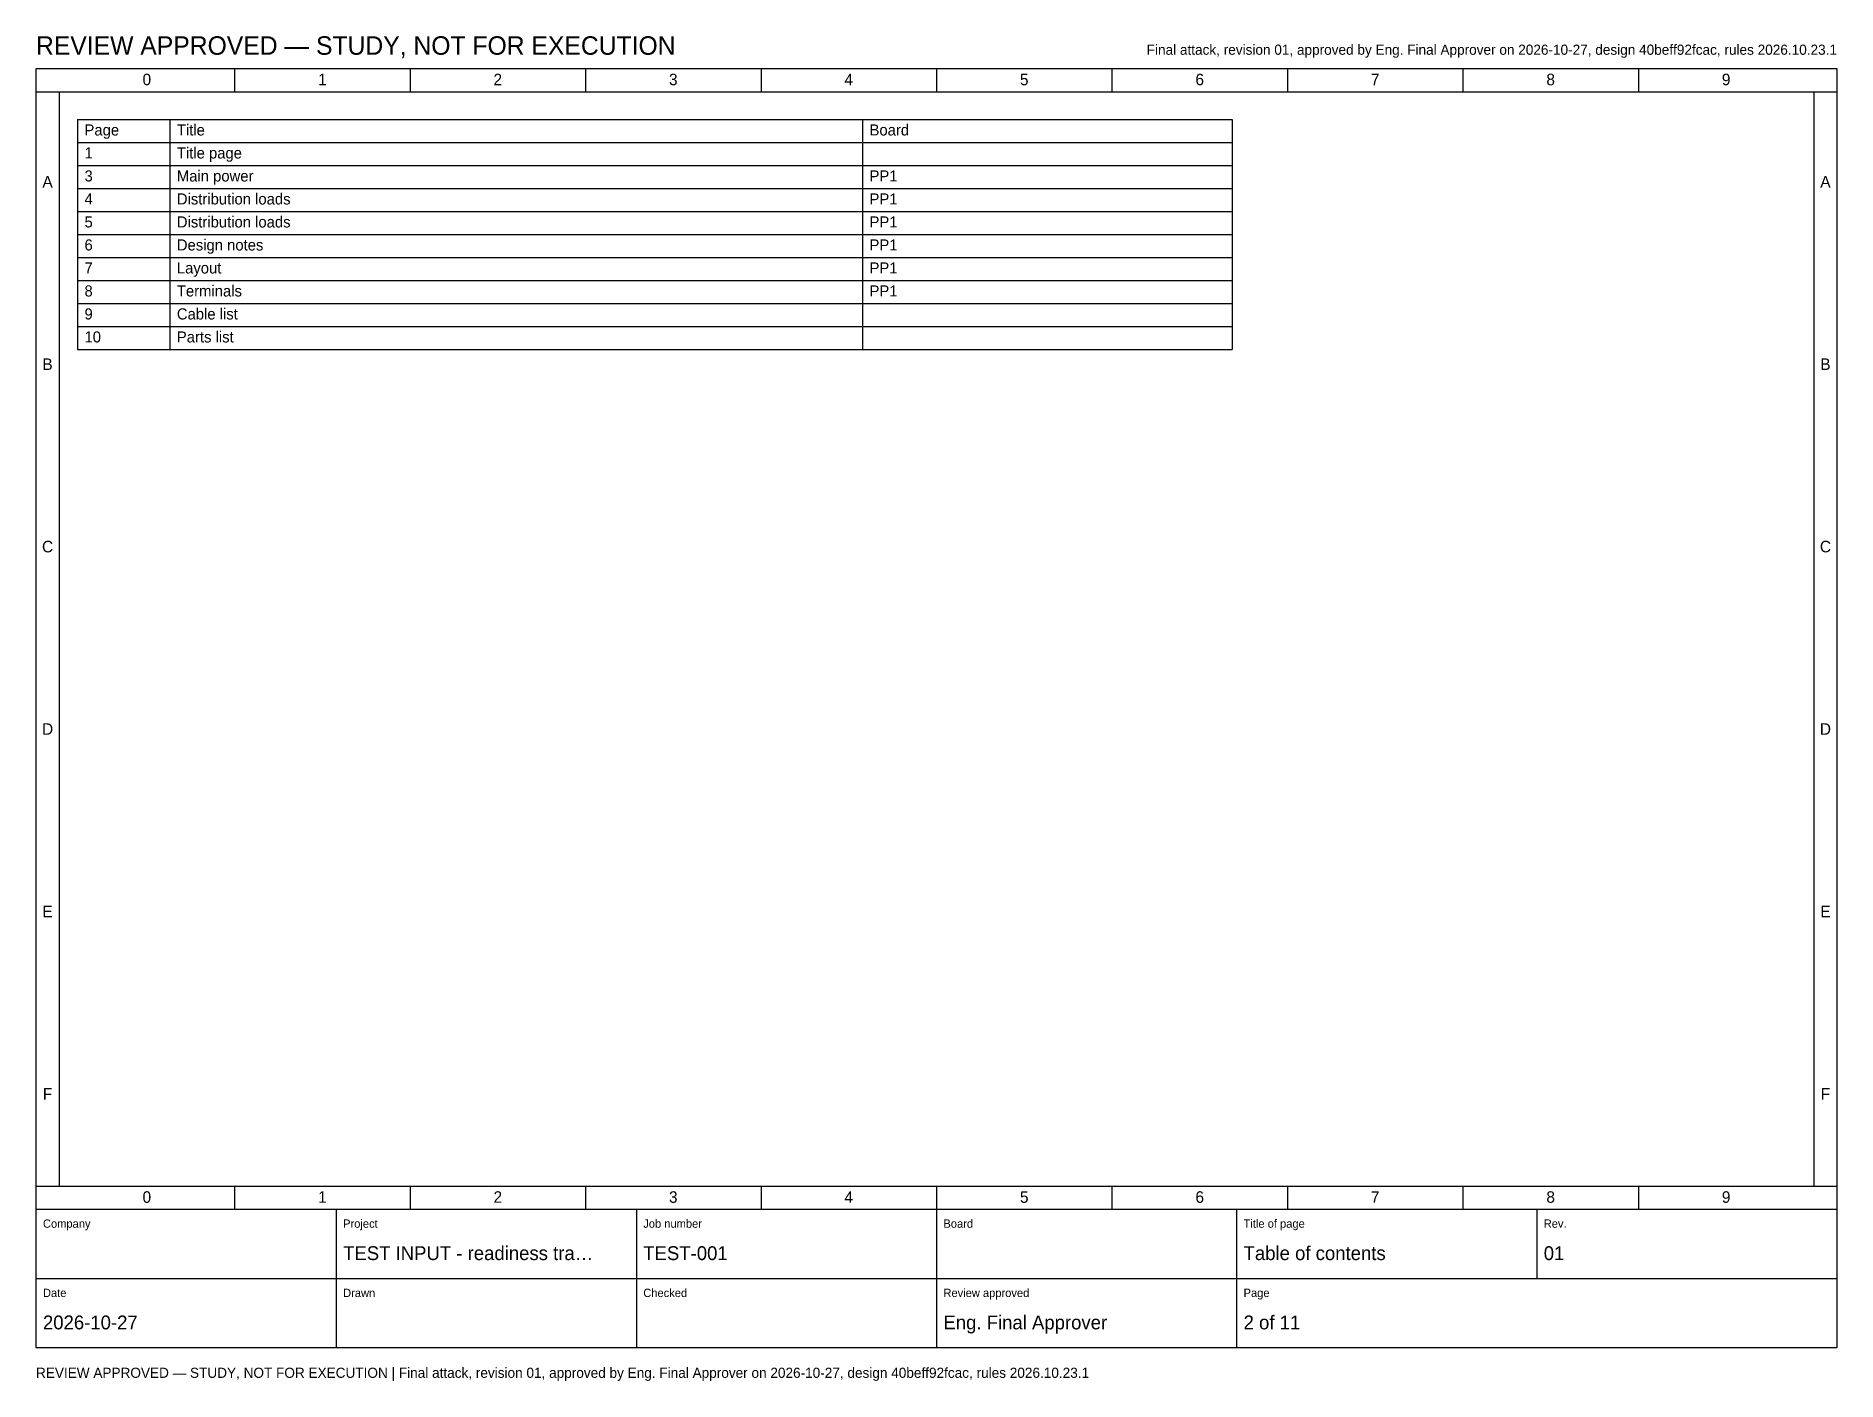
# Model space of a CAD drawing. Header units: millimetres. Extents: x 20 to 4810, y 3 to 294.
# Drawn here: x 460 to 850, y 2.8 to 294.1 of the extents above; entities that cross this region are included whole.
import ezdxf
from ezdxf.enums import TextEntityAlignment as Align

# ---------------------------------------------------------------- set-up
doc = ezdxf.new("R2010")
doc.units = ezdxf.units.MM
for name, color, linetype in [('FRAME', 7, 'CONTINUOUS'), ('SYMBOLS', 7, 'CONTINUOUS'), ('TEXT', 7, 'CONTINUOUS')]:
    doc.layers.add(name, color=color, linetype=linetype)

msp = doc.modelspace()

# ---------------------------------------------------------------- texts
at = {"layer": 'TEXT'}
for s, height, p in [('REVIEW APPROVED — STUDY, NOT FOR EXECUTION', 4, (460, 290)), ('Page', 2.4, (470.5, 272.52)), ('Title', 2.4, (490.5, 272.52)), ('Board', 2.4, (640.5, 272.52)), ('1', 2.4, (470.5, 267.54)), ('Title page', 2.4, (490.5, 267.54)), ('3', 2.4, (470.5, 262.56)), ('Main power', 2.4, (490.5, 262.56)), ('PP1', 2.4, (640.5, 262.56)), ('4', 2.4, (470.5, 257.58)), ('Distribution loads', 2.4, (490.5, 257.58)), ('PP1', 2.4, (640.5, 257.58)), ('5', 2.4, (470.5, 252.6)), ('Distribution loads', 2.4, (490.5, 252.6)), ('PP1', 2.4, (640.5, 252.6)), ('6', 2.4, (470.5, 247.62)), ('Design notes', 2.4, (490.5, 247.62)), ('PP1', 2.4, (640.5, 247.62)), ('7', 2.4, (470.5, 242.64)), ('Layout', 2.4, (490.5, 242.64)), ('PP1', 2.4, (640.5, 242.64)), ('8', 2.4, (470.5, 237.66)), ('Terminals', 2.4, (490.5, 237.66)), ('PP1', 2.4, (640.5, 237.66)), ('9', 2.4, (470.5, 232.68)), ('Cable list', 2.4, (490.5, 232.68)), ('10', 2.4, (470.5, 227.7)), ('Parts list', 2.4, (490.5, 227.7)), ('Company', 1.8, (461.5, 36)), ('Project', 1.8, (526.5, 36)), ('Job number', 1.8, (591.5, 36)), ('Board', 1.8, (656.5, 36)), ('Title of page', 1.8, (721.5, 36)), ('Rev.', 1.8, (786.5, 36)), ('TEST INPUT - readiness tra…', 3, (526.5, 29)), ('TEST-001', 3, (591.5, 29)), ('Table of contents', 3, (721.5, 29)), ('01', 3, (786.5, 29)), ('Date', 1.8, (461.5, 21)), ('Drawn', 1.8, (526.5, 21)), ('Checked', 1.8, (591.5, 21)), ('Review approved', 1.8, (656.5, 21)), ('Page', 1.8, (721.5, 21)), ('2026-10-27', 3, (461.5, 14)), ('Eng. Final Approver', 3, (656.5, 14)), ('2 of 11', 3, (721.5, 14)), ('REVIEW APPROVED — STUDY, NOT FOR EXECUTION | Final attack, revision 01, approved by Eng. Final Approver on 2026-10-27, design 40beff92fcac, rules 2026.10.23.1', 2.2, (460, 3.5))]:
    msp.add_text(s, height=height, dxfattribs=at).set_placement(p)
msp.add_text('Final attack, revision 01, approved by Eng. Final Approver on 2026-10-27, design 40beff92fcac, rules 2026.10.23.1', height=2.2, dxfattribs=at).set_placement((850, 290), align=Align.RIGHT)
for s, p in [('0', (484, 283.4)), ('1', (522, 283.4)), ('2', (560, 283.4)), ('3', (598, 283.4)), ('4', (636, 283.4)), ('5', (674, 283.4)), ('6', (712, 283.4)), ('7', (750, 283.4)), ('8', (788, 283.4)), ('9', (826, 283.4)), ('A', (462.5, 261.25)), ('A', (847.5, 261.25)), ('B', (462.5, 221.75)), ('B', (847.5, 221.75)), ('C', (462.5, 182.25)), ('C', (847.5, 182.25)), ('D', (462.5, 142.75)), ('D', (847.5, 142.75)), ('E', (462.5, 103.25)), ('E', (847.5, 103.25)), ('F', (462.5, 63.75)), ('F', (847.5, 63.75)), ('0', (484, 41.4)), ('1', (522, 41.4)), ('2', (560, 41.4)), ('3', (598, 41.4)), ('4', (636, 41.4)), ('5', (674, 41.4)), ('6', (712, 41.4)), ('7', (750, 41.4)), ('8', (788, 41.4)), ('9', (826, 41.4))]:
    msp.add_text(s, height=2.5, dxfattribs=at).set_placement(p, align=Align.CENTER)

# ---------------------------------------------------------------- linework, layer by layer
at = {"layer": 'FRAME'}
msp.add_lwpolyline([(460, 287), (850, 287), (850, 10), (460, 10)], close=True, dxfattribs=at)
at = {"layer": 'SYMBOLS'}
for p, q in [((503, 287), (503, 282)), ((541, 287), (541, 282)), ((579, 287), (579, 282)), ((617, 287), (617, 282)), ((655, 287), (655, 282)), ((693, 287), (693, 282)), ((731, 287), (731, 282)), ((769, 287), (769, 282)), ((807, 287), (807, 282)), ((460, 282), (850, 282)), ((465, 282), (465, 45)), ((845, 282), (845, 45)), ((469, 276), (719, 276)), ((469, 276), (469, 226.2)), ((489, 276), (489, 226.2)), ((639, 276), (639, 226.2)), ((719, 276), (719, 226.2)), ((469, 271.02), (719, 271.02)), ((469, 266.04), (719, 266.04)), ((469, 261.06), (719, 261.06)), ((469, 256.08), (719, 256.08)), ((469, 251.1), (719, 251.1)), ((469, 246.12), (719, 246.12)), ((469, 241.14), (719, 241.14)), ((469, 236.16), (719, 236.16)), ((469, 231.18), (719, 231.18)), ((469, 226.2), (719, 226.2)), ((460, 45), (850, 45)), ((503, 45), (503, 40)), ((541, 45), (541, 40)), ((579, 45), (579, 40)), ((617, 45), (617, 40)), ((655, 45), (655, 40)), ((693, 45), (693, 40)), ((731, 45), (731, 40)), ((769, 45), (769, 40)), ((807, 45), (807, 40)), ((460, 40), (850, 40)), ((525, 40), (525, 25)), ((590, 40), (590, 25)), ((655, 40), (655, 25)), ((720, 40), (720, 25)), ((785, 40), (785, 25)), ((460, 25), (850, 25)), ((525, 25), (525, 10)), ((590, 25), (590, 10)), ((655, 25), (655, 10)), ((720, 25), (720, 10))]:
    msp.add_line(p, q, dxfattribs=at)

msp.set_redraw_order([(e.dxf.handle, doc.entitydb.next_handle()) for e in msp.query("TEXT MTEXT ATTDEF DIMENSION ARC_DIMENSION")])  # texts and dimensions are drawn at this point

doc.saveas('drawing.dxf')
